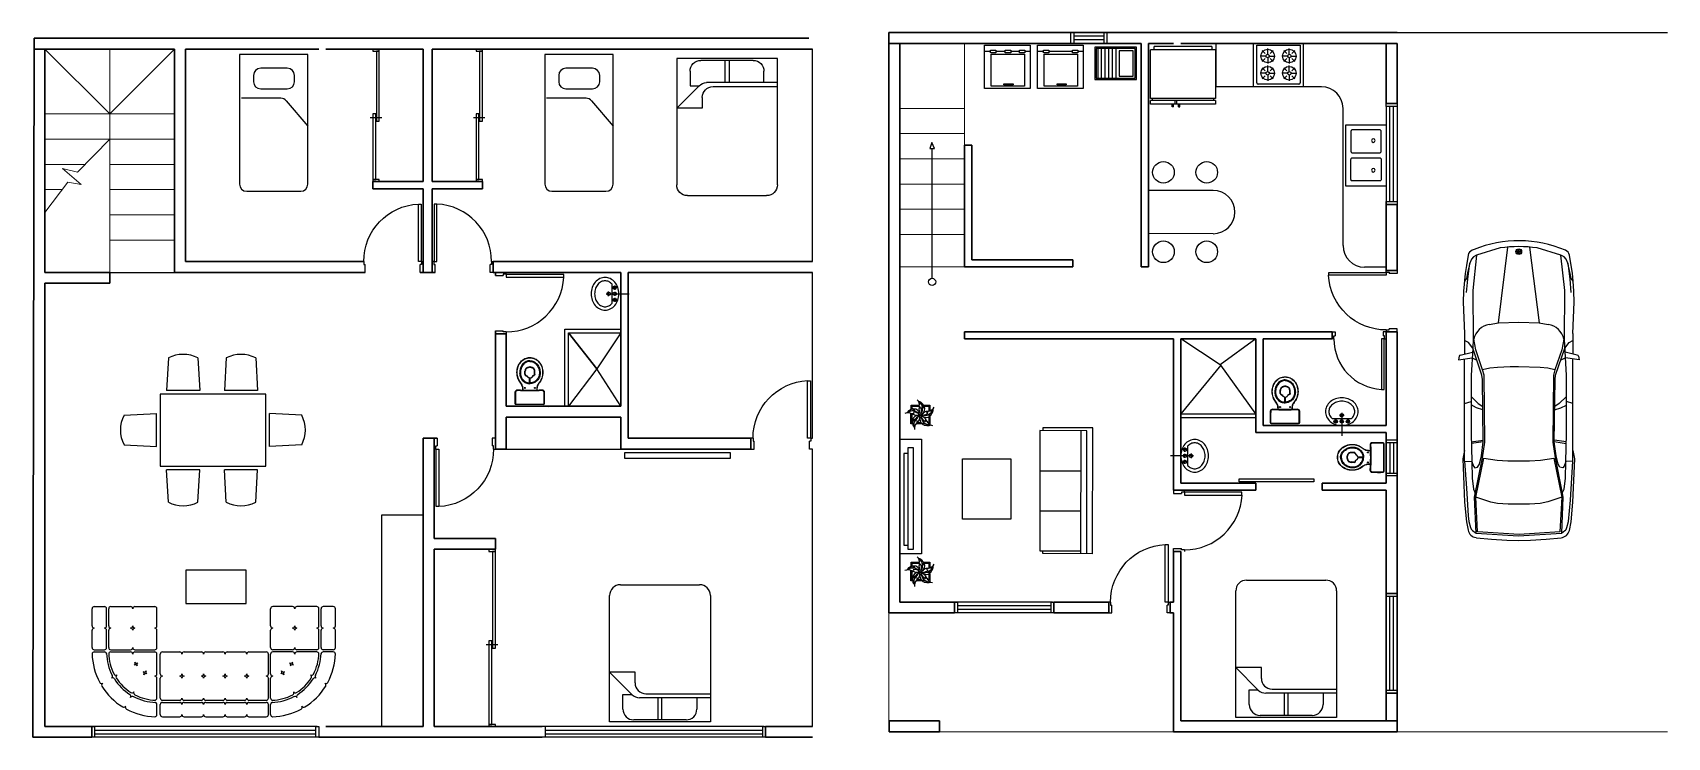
# Model space of a CAD drawing. Header units: millimetres. Extents: x -111.9 to -89.2, y -47.9 to -38.2.
import ezdxf

# ---------------------------------------------------------------- set-up
doc = ezdxf.new("R2010")
doc.units = ezdxf.units.MM
doc.linetypes.add('CENTER', pattern=[2, 1.25, -0.25, 0.25, -0.25])
for name, color, linetype in [('layer', 4, 'Continuous'), ('layer1', 1, 'Continuous'), ('layer4', 8, 'Continuous'), ('layer5', 8, 'CENTER'), ('layer8', 8, 'Continuous'), ('layer9', 8, 'CENTER'), ('mobila', 8, 'Continuous')]:
    doc.layers.add(name, color=color, linetype=linetype)
for name, color, linetype, lineweight in [('layer10', 9, 'Continuous', 0), ('perete', 5, 'Continuous', 30), ('perete exterior', 5, 'Continuous', 25), ('rosu', 1, 'Continuous', 15)]:
    doc.layers.add(name, color=color, linetype=linetype, lineweight=lineweight)

# ---------------------------------------------------------------- blocks, each defined once
blk = doc.blocks.new('A$C49581491')
at = {"layer": 'layer4'}
for p, q in [((0, 0.522), (0, 0)), ((0.027, 0.446, -2.615), (0.027, 0.066, -2.615)), ((0.324, 0.259, -2.615), (0.388, 0.259, -2.615)), ((0.324, 0.251, -2.615), (0.388, 0.251, -2.615)), ((0.445, 0.325, -2.615), (0.488, 0.324, -2.615)), ((0.445, 0.32, -2.615), (0.487, 0.319, -2.615)), ((0.445, 0.19, -2.615), (0.487, 0.191, -2.615)), ((0.445, 0.185, -2.615), (0.488, 0.186, -2.615))]:
    blk.add_line(p, q, dxfattribs=at)
at = {"layer": 'layer4', "elevation": -2.615}
for points in [[(0.027, 0.066, 0.406784), (0.042, 0.051, 0.011476), (0.194, 0.051, 0.420294), (0.225, 0.084, -0.028965), (0.225, 0.428, 0.420294), (0.194, 0.461, 0.011476), (0.042, 0.461, 0.406784), (0.027, 0.446)], [(0.222, 0.352, 0.028062), (0.275, 0.356, 0.065845), (0.28, 0.358, 0.062143), (0.335, 0.39, -0.07812), (0.391, 0.421, -0.085524), (0.471, 0.434, -0.085524), (0.551, 0.421, -0.092142), (0.616, 0.383, -0.10336), (0.661, 0.325, -0.106798), (0.676, 0.255, -0.106798), (0.661, 0.185, -0.10336), (0.616, 0.127, -0.092142), (0.551, 0.089, -0.085524), (0.471, 0.075, -0.085524), (0.391, 0.089, -0.08341), (0.332, 0.122, 0.057598), (0.281, 0.152, 0.066049), (0.276, 0.153, 0.028211), (0.222, 0.158)], [(0.222, 0.349, 0.028062), (0.276, 0.354, 0.065845), (0.281, 0.356, 0.062142), (0.337, 0.388, -0.078119), (0.392, 0.418, -0.085524), (0.471, 0.432, -0.085524), (0.55, 0.418, -0.092142), (0.614, 0.381, -0.103318), (0.659, 0.324, -0.106754), (0.673, 0.255, -0.106754), (0.659, 0.186, -0.103318), (0.614, 0.129, -0.092142), (0.55, 0.091, -0.085524), (0.471, 0.078, -0.085524), (0.392, 0.091, -0.083464), (0.333, 0.124, 0.057641), (0.282, 0.154, 0.066049), (0.276, 0.155, 0.028211), (0.222, 0.16, 0.028211)], [(0.463, 0.397, 0.094638), (0.406, 0.386, 0.096811), (0.358, 0.356, 0.100051), (0.325, 0.309, 0.10247), (0.314, 0.255, 0.10247)], [(0.463, 0.112, -0.094638), (0.406, 0.123, -0.096811), (0.358, 0.154, -0.100051), (0.325, 0.201, -0.10247), (0.314, 0.255, -0.10247)], [(0.463, 0.387, 0.094638), (0.409, 0.377, 0.096811), (0.365, 0.348, 0.100051), (0.334, 0.305, 0.10247), (0.324, 0.255, 0.10247)], [(0.463, 0.122, -0.094638), (0.409, 0.133, -0.096811), (0.365, 0.161, -0.100051), (0.334, 0.205, -0.10247), (0.324, 0.255, -0.10247)], [(0.445, 0.325, 0.284641), (0.424, 0.308, -0.065368), (0.415, 0.291, -0.065368)], [(0.445, 0.32, 0.269267), (0.428, 0.306, -0.065368), (0.419, 0.288)], [(0.633, 0.255, 0.115328), (0.621, 0.308, 0.103945), (0.583, 0.356, 0.091073), (0.529, 0.386, 0.083677), (0.463, 0.397, 0.083677)], [(0.623, 0.255, 0.115328), (0.612, 0.304, 0.103945), (0.577, 0.348, 0.091073), (0.526, 0.377, 0.083677), (0.463, 0.387, 0.083677)], [(0.623, 0.255, -0.115328), (0.612, 0.206, -0.103945), (0.577, 0.162, -0.091073), (0.526, 0.133, -0.083677), (0.463, 0.122, -0.083677)], [(0.633, 0.255, -0.115328), (0.621, 0.202, -0.103945), (0.583, 0.154, -0.091073), (0.529, 0.124, -0.083677), (0.463, 0.112, -0.083677)], [(0.487, 0.191, 0.025062), (0.508, 0.196, 0.091725), (0.52, 0.202, 0.052264), (0.529, 0.213, 0.053452), (0.533, 0.223, 0.024509), (0.538, 0.239, 0.025171), (0.541, 0.253, 0.072765), (0.541, 0.256, 0.025171), (0.538, 0.271, 0.024509), (0.533, 0.286, 0.053452), (0.529, 0.296, 0.052264), (0.52, 0.308, 0.091725), (0.508, 0.314, 0.025062), (0.487, 0.319)], [(0.488, 0.186, 0.025023), (0.509, 0.191, 0.094093), (0.523, 0.198, 0.053605), (0.533, 0.211, 0.053452), (0.538, 0.221, 0.024509), (0.543, 0.237, 0.025171), (0.546, 0.253, 0.072765), (0.546, 0.257, 0.025171), (0.543, 0.272, 0.024509), (0.538, 0.288, 0.053452), (0.533, 0.299, 0.053605), (0.523, 0.312, 0.094093), (0.509, 0.319, 0.025023), (0.488, 0.324, 0.025023)], [(0.445, 0.185, -0.284641), (0.424, 0.202, 0.065368), (0.415, 0.219, 0.065368)], [(0.445, 0.19, -0.269267), (0.428, 0.204, 0.065368), (0.419, 0.222)]]:
    blk.add_lwpolyline(points, format="xyb", dxfattribs=at)
blk.add_lwpolyline([(0.218, 0.428, 0.419653), (0.194, 0.454, 0.011624), (0.04, 0.454, 0.406612), (0.032, 0.446), (0.032, 0.066, 0.406612), (0.04, 0.058, 0.011624), (0.194, 0.058, 0.419653), (0.218, 0.084, -0.028954)], format="xyb", close=True, dxfattribs=at)
at = {"layer": 'layer4'}
for points in [[(0.393, 0.261), (0.393, 0.262), (0.394, 0.264), (0.394, 0.265), (0.395, 0.266), (0.395, 0.267), (0.396, 0.268), (0.396, 0.269), (0.396, 0.269), (0.397, 0.27), (0.397, 0.271), (0.397, 0.272), (0.398, 0.272), (0.398, 0.273), (0.398, 0.274), (0.399, 0.274), (0.399, 0.275), (0.399, 0.275), (0.4, 0.276), (0.4, 0.277), (0.401, 0.277), (0.401, 0.278), (0.402, 0.279), (0.402, 0.279), (0.403, 0.28), (0.403, 0.28), (0.404, 0.281), (0.404, 0.282), (0.405, 0.282), (0.405, 0.283), (0.406, 0.284), (0.406, 0.284), (0.407, 0.285), (0.407, 0.285), (0.408, 0.286), (0.408, 0.287), (0.409, 0.287), (0.41, 0.288), (0.41, 0.289), (0.411, 0.289), (0.412, 0.29), (0.413, 0.291), (0.414, 0.291), (0.414, 0.292), (0.415, 0.293), (0.416, 0.293), (0.416, 0.294), (0.417, 0.294), (0.417, 0.294)], [(0.393, 0.249), (0.393, 0.247), (0.394, 0.246), (0.394, 0.245), (0.395, 0.244), (0.395, 0.243), (0.396, 0.242), (0.396, 0.241), (0.396, 0.24), (0.397, 0.239), (0.397, 0.239), (0.397, 0.238), (0.398, 0.237), (0.398, 0.237), (0.398, 0.236), (0.399, 0.235), (0.399, 0.235), (0.399, 0.234), (0.4, 0.234), (0.4, 0.233), (0.401, 0.232), (0.401, 0.232), (0.402, 0.231), (0.402, 0.23), (0.403, 0.23), (0.403, 0.229), (0.404, 0.229), (0.404, 0.228), (0.405, 0.227), (0.405, 0.227), (0.406, 0.226), (0.406, 0.225), (0.407, 0.225), (0.407, 0.224), (0.408, 0.224), (0.408, 0.223), (0.409, 0.222), (0.41, 0.222), (0.41, 0.221), (0.411, 0.22), (0.412, 0.22), (0.413, 0.219), (0.414, 0.218), (0.414, 0.218), (0.415, 0.217), (0.416, 0.216), (0.416, 0.216), (0.417, 0.215), (0.417, 0.215)]]:
    blk.add_lwpolyline(points, dxfattribs=at)
for centre in [(0.255, 0.325, -2.615), (0.255, 0.185, -2.615)]:
    blk.add_circle(centre, 0.007, dxfattribs=at)
for start, end in [(90, 180), (180, 270)]:
    blk.add_arc((0.393, 0.255, -2.615), 0.006, start, end, dxfattribs=at)
blk = doc.blocks.new('xlavm')
at = {"layer": 'layer4'}
for p, q in [((0.185, 0), (-0.15, 0)), ((0.09, 0.09), (0.03, 0.09)), ((0.06, 0.06), (0.06, 0.12)), ((0.06, -0.03), (0.06, 0.03)), ((0.15, 0.035), (0.15, -0.035)), ((0.09, -0.09), (0.03, -0.09)), ((0.06, -0.12), (0.06, -0.06))]:
    blk.add_line(p, q, dxfattribs=at)
for points in [[(0.203, -0.24, 0.11434), (0.279, -0.222, 0.103705), (0.347, -0.17, 0.091524), (0.39, -0.094, 0.084448), (0.406, 0, 0.084448), (0.39, 0.094, 0.091524), (0.347, 0.17, 0.103705), (0.279, 0.222, 0.11434), (0.203, 0.24, 0.11434), (0.127, 0.222, 0.103705), (0.059, 0.17, 0.091524), (0.016, 0.094, 0.084448), (0, 0, 0.084448), (0.016, -0.094, 0.091524), (0.059, -0.17, 0.103705), (0.127, -0.222, 0.11434)], [(0.1, -0.14, 0.097956), (0.149, -0.178, 0.11434), (0.203, -0.19, 0.11434), (0.257, -0.178, 0.103705), (0.308, -0.137, 0.091524), (0.343, -0.077, 0.084448), (0.356, 0, 0.084448), (0.343, 0.077, 0.091524), (0.308, 0.137, 0.103705), (0.257, 0.178, 0.11434), (0.203, 0.19, 0.11434), (0.149, 0.178, 0.097956), (0.1, 0.14)]]:
    blk.add_lwpolyline(points, format="xyb", close=True, dxfattribs=at)
for centre in [(0.06, 0.09), (0.06, 0), (0.149, 0), (0.06, -0.09)]:
    blk.add_circle(centre, 0.025, dxfattribs=at)
blk = doc.blocks.new('Cama Matrimonial')
at = {"layer": 'mobila', "linetype": 'Continuous'}
for p, q in [((56340, -4802), (56340, -3048)), ((56340, -3048), (57738, -3048)), ((56677, -3076), (57322, -3076)), ((57011, -3076), (57011, -3383)), ((57067, -3076), (57402, -3076)), ((57067, -3383), (57067, -3076)), ((57738, -3048), (57738, -4802)), ((56340, -3383), (57322, -3383)), ((56527, -3383), (56527, -3226)), ((57552, -3226), (57552, -3430)), ((57234, -3439), (56340, -3439)), ((57384, -3589), (57384, -3738)), ((57738, -3738), (57428, -3427)), ((57552, -3430), (57431, -3430)), ((57384, -3738), (57738, -3738)), ((57588, -4952), (56490, -4952))]:
    blk.add_line(p, q, dxfattribs=at)
for centre, start, end in [((56677, -3226), 90, 180), ((57402, -3226), 0, 90), ((57322, -3533), 45, 90), ((57234, -3589), 0, 90), ((56490, -4802), 180, 270), ((57588, -4802), 270, 0)]:
    blk.add_arc(centre, 150, start, end, dxfattribs=at)
blk = doc.blocks.new('A$C23EB294B')
at = {"layer": 'layer1', "color": 8}
for p, q in [((-10.11, -2.82), (-10.45, -4.82)), ((-9.08, -3.16), (-9.47, -3.57)), ((-8.94, -1.71), (-9.31, -1.86)), ((-8.45, -2.78), (-9.2, -9.74)), ((-8.45, -2.78), (-9.08, -3.16)), ((-3.82, -1.4), (-8.45, -2.78)), ((-4.19, -16.04), (-2.31, -1.23)), ((-0.57, -2.12), (0.17, -2.12)), ((-0.2, -2.5), (-0.2, -1.75)), ((1.91, -1.23), (3.78, -16.04)), ((8.04, -2.78), (3.41, -1.4)), ((8.68, -3.16), (8.04, -2.78)), ((8.79, -9.74), (8.04, -2.78)), ((9.07, -3.57), (8.68, -3.16)), ((10.27, -6.37), (9.71, -2.82)), ((-10.68, -6.37), (-10.99, -9.85)), ((-10.45, -4.82), (-10.68, -6.37)), ((-10.2, -6.22), (-10.45, -7.38)), ((-9.76, -4.39), (-10.2, -6.22)), ((-10.19, -7.52), (-9.76, -4.39)), ((-9.47, -3.57), (-9.76, -4.39)), ((9.36, -4.39), (9.07, -3.57)), ((9.85, -6.4), (9.36, -4.39)), ((9.36, -4.39), (9.79, -7.52)), ((10.4, -7.92), (10.27, -6.37)), ((-10.45, -7.38), (-10.8, -7.92)), ((-10.4, -10.13), (-10.19, -7.52)), ((9.79, -7.52), (10, -10.13)), ((10.04, -7.38), (9.85, -6.4)), ((10.4, -7.92), (10.04, -7.38)), ((10.58, -9.85), (10.4, -7.92)), ((-10.99, -9.85), (-11.06, -11.99)), ((-11.06, -11.99), (-10.78, -18.15)), ((-9.2, -9.74), (-9.13, -19.23)), ((8.73, -19.23), (8.79, -9.74)), ((10.38, -18.15), (10.65, -11.99)), ((10.65, -11.99), (10.58, -9.85)), ((-4.19, -16.04), (-0.2, -15.92)), ((-0.2, -15.92), (3.78, -16.04)), ((-10.78, -18.15), (-10.78, -22.13)), ((-5.97, -16.34), (-4.19, -16.04)), ((3.78, -16.04), (5.57, -16.34)), ((10.38, -18.15), (10.38, -22.13)), ((-11.63, -22.33), (-9.26, -21.78)), ((-10.06, -19.86), (-10.79, -19.46)), ((-9.21, -20.96), (-10.06, -19.86)), ((-9.21, -20.96), (-9.52, -26.31)), ((-9.13, -19.23), (-9.21, -20.96)), ((-7.4, -26.25), (-9.21, -20.96)), ((-8.6, -21.34), (-9.01, -19.24)), ((-7.27, -25.25), (-8.6, -21.34)), ((8.2, -21.34), (6.87, -25.25)), ((7, -26.25), (8.81, -20.96)), ((8.6, -19.24), (8.2, -21.34)), ((9.11, -26.31), (8.73, -19.23)), ((8.81, -20.96), (9.66, -19.86)), ((11.23, -22.33), (8.85, -21.78)), ((9.66, -19.86), (10.39, -19.46)), ((-11.87, -22.57), (-12.01, -23.28)), ((-12.01, -23.28), (-9.32, -22.87)), ((-10.78, -43.08), (-10.78, -23.09)), ((-9.32, -22.87), (-8.41, -23.3)), ((-5.88, -24.91), (-7.27, -25.25)), ((-6.99, -26.26), (-7.27, -25.25)), ((-4.38, -24.74), (-5.88, -24.91)), ((-1.9, -24.66), (-4.38, -24.74)), ((-0.25, -24.62), (-1.9, -24.66)), ((3.97, -24.74), (-0.25, -24.62)), ((5.47, -24.91), (3.97, -24.74)), ((6.87, -25.25), (5.47, -24.91)), ((6.87, -25.25), (6.59, -26.26)), ((8.91, -22.87), (8.01, -23.3)), ((11.61, -23.28), (8.91, -22.87)), ((10.38, -43.08), (10.38, -23.09)), ((11.46, -22.57), (11.61, -23.28)), ((-9.52, -26.31), (-9.52, -37.76)), ((-7.28, -27.09), (-7.4, -26.25)), ((-7.15, -39.28), (-7.28, -27.09)), ((-6.85, -39.35), (-6.99, -26.26)), ((6.59, -26.26), (6.44, -39.35)), ((6.74, -39.28), (6.88, -27.09)), ((6.88, -27.09), (7, -26.25)), ((9.11, -37.76), (9.11, -26.31)), ((-10.8, -31.78), (-9.52, -31.39)), ((-9.54, -30.42), (-8.13, -31.78)), ((-8.13, -31.78), (-7.22, -32.37)), ((7.72, -31.78), (6.82, -32.37)), ((9.11, -30.45), (7.72, -31.78)), ((10.39, -31.78), (9.11, -31.39)), ((-8.44, -32.63), (-9.54, -32.09)), ((-7.22, -33.07), (-8.44, -32.63)), ((6.81, -33.07), (8.04, -32.63)), ((8.04, -32.63), (9.11, -32.1)), ((-9.52, -37.76), (-9.38, -43.16)), ((8.98, -43.16), (9.11, -37.76)), ((-10.84, -40.96), (-11.14, -42.62)), ((-9.51, -39.31), (-7.19, -38.97)), ((-7.15, -39.28), (-9.47, -39.6)), ((-7.49, -42.05), (-7.15, -39.28)), ((-7.29, -42.41), (-6.85, -39.35)), ((6.44, -39.35), (6.89, -42.41)), ((6.74, -39.26), (9.07, -39.6)), ((7.09, -42.05), (6.74, -39.28)), ((9.07, -39.31), (6.79, -38.97)), ((10.73, -42.62), (10.43, -40.96)), ((-11.14, -42.62), (-10.78, -51.1)), ((-10.78, -43.08), (-10.45, -48.34)), ((-10.78, -43.08), (-9.38, -43.16)), ((-9.38, -43.16), (-9.08, -44.07)), ((-9.38, -43.16), (-9.31, -46.4)), ((-9.08, -44.07), (-8.78, -44.39)), ((-8.85, -50.1), (-7.29, -42.41)), ((-8.78, -44.39), (-8.25, -44.27)), ((-8.6, -50.12), (-7.05, -42.46)), ((-8.25, -44.27), (-7.88, -43.67)), ((-7.88, -43.67), (-7.49, -42.05)), ((-7.05, -42.46), (-4.45, -42.87)), ((-4.45, -42.87), (-2.33, -43.02)), ((-2.33, -43.02), (-0.16, -43.04)), ((-0.16, -43.04), (1.92, -43.02)), ((1.92, -43.02), (4.05, -42.87)), ((4.05, -42.87), (6.64, -42.46)), ((6.64, -42.46), (8.19, -50.12)), ((6.89, -42.41), (8.29, -49.35)), ((7.48, -43.67), (7.09, -42.05)), ((7.85, -44.27), (7.48, -43.67)), ((8.38, -44.39), (7.85, -44.27)), ((8.68, -44.07), (8.38, -44.39)), ((8.98, -43.16), (8.68, -44.07)), ((8.91, -46.4), (8.98, -43.16)), ((10.38, -43.08), (8.98, -43.16)), ((9.91, -50.72), (10.38, -43.08)), ((10.38, -51.1), (10.73, -42.62)), ((-9.31, -46.4), (-9.08, -48.58)), ((8.68, -48.58), (8.91, -46.4)), ((-10.78, -51.1), (-10.45, -54.96)), ((-10.45, -48.34), (-10.07, -53.79)), ((-9.08, -48.58), (-8.7, -49.35)), ((-8.53, -57.14), (-8.85, -50.1)), ((-5.65, -51.11), (-8.6, -50.12)), ((-8.26, -56.91), (-8.6, -50.12)), ((-4.37, -51.32), (-5.65, -51.11)), ((5.48, -51.03), (3.96, -51.32)), ((8.19, -50.12), (5.48, -51.03)), ((8.19, -50.12), (7.85, -56.91)), ((8.44, -50.1), (8.13, -57.14)), ((8.29, -49.35), (8.68, -48.58)), ((8.29, -49.35), (8.44, -50.1)), ((9.55, -54.89), (9.91, -50.72)), ((10.04, -54.96), (10.38, -51.1)), ((-10.07, -53.79), (-9.96, -54.89)), ((-2.3, -51.48), (-4.37, -51.32)), ((-0.24, -51.51), (-2.3, -51.48)), ((1.89, -51.48), (-0.24, -51.51)), ((3.96, -51.32), (1.89, -51.48)), ((-10.45, -54.96), (-10.11, -56.56)), ((-9.96, -54.89), (-9.62, -56.04)), ((-9.27, -56.62), (-8.53, -57.14)), ((-8.53, -57.14), (-0.24, -57.64)), ((-0.15, -57.38), (-8.26, -56.91)), ((-0.24, -57.64), (8.13, -57.14)), ((7.85, -56.91), (-0.15, -57.38)), ((8.13, -57.14), (8.82, -56.66)), ((9.22, -56.04), (9.55, -54.89)), ((9.69, -56.61), (10.04, -54.96)), ((-8.49, -58.03), (-5.56, -58.34)), ((-5.56, -58.34), (-2.51, -58.52)), ((-2.51, -58.52), (-0.2, -58.57)), ((-0.2, -58.57), (2.1, -58.52)), ((2.1, -58.52), (5.16, -58.34)), ((5.16, -58.34), (8.08, -58.03))]:
    blk.add_line(p, q, dxfattribs=at)
for radius in [0.558, 0.372]:
    blk.add_circle((-0.2, -2.12), radius, dxfattribs=at)
for points in [[(8.91, -1.86), (3.22, 0.57), (-3.21, 0.62), (-8.94, -1.71)], [(-9.31, -1.86), (-9.73, -2.02), (-10.04, -2.38), (-10.11, -2.82)], [(3.41, -1.4), (1.01, -1.06), (-1.42, -1.06), (-3.82, -1.4)], [(9.71, -2.82), (9.63, -2.38), (9.33, -2.02), (8.91, -1.86)], [(-5.97, -16.34), (-7.48, -16.6), (-8.68, -17.74), (-9.01, -19.24)], [(8.61, -19.24), (8.29, -17.74), (7.08, -16.59), (5.57, -16.34)], [(-11.63, -22.33), (-11.75, -22.36), (-11.84, -22.45), (-11.87, -22.57)], [(11.46, -22.57), (11.44, -22.45), (11.35, -22.36), (11.23, -22.33)], [(-10.11, -56.56), (-9.94, -57.33), (-9.32, -57.91), (-8.55, -58.02)], [(-9.62, -56.04), (-9.56, -56.26), (-9.44, -56.46), (-9.27, -56.62)], [(8.08, -58.03), (8.86, -57.94), (9.51, -57.38), (9.69, -56.61)], [(8.74, -56.72), (8.97, -56.56), (9.14, -56.32), (9.22, -56.04)]]:
    blk.add_open_spline(points, degree=3, dxfattribs=at)
blk = doc.blocks.new('A$C20A77872')
at = {"layer": 'mobila'}
for p, q in [((0, 0.02), (0, 0.54)), ((0, 0.54), (0.6, 0.54)), ((0.115, 0.425), (0.075, 0.465)), ((0.15, 0.415), (0.15, 0.496)), ((0.185, 0.425), (0.225, 0.465)), ((0.415, 0.425), (0.375, 0.465)), ((0.45, 0.415), (0.45, 0.496)), ((0.485, 0.425), (0.525, 0.465)), ((0.6, 0.54), (0.6, 0.02)), ((0.125, 0.39), (0.044, 0.39)), ((0.115, 0.355), (0.075, 0.315)), ((0.15, 0.365), (0.15, 0.284)), ((0.15, 0.175), (0.15, 0.256)), ((0.175, 0.39), (0.256, 0.39)), ((0.185, 0.355), (0.225, 0.315)), ((0.425, 0.39), (0.344, 0.39)), ((0.415, 0.355), (0.375, 0.315)), ((0.45, 0.365), (0.45, 0.284)), ((0.45, 0.175), (0.45, 0.256)), ((0.475, 0.39), (0.556, 0.39)), ((0.485, 0.355), (0.525, 0.315)), ((0.58, 0), (0.02, 0)), ((0.125, 0.15), (0.044, 0.15)), ((0.115, 0.185), (0.075, 0.225)), ((0.115, 0.115), (0.075, 0.075)), ((0.15, 0.125), (0.15, 0.044)), ((0.175, 0.15), (0.256, 0.15)), ((0.185, 0.185), (0.225, 0.225)), ((0.185, 0.115), (0.225, 0.075)), ((0.425, 0.15), (0.344, 0.15)), ((0.415, 0.185), (0.375, 0.225)), ((0.415, 0.115), (0.375, 0.075)), ((0.45, 0.125), (0.45, 0.044)), ((0.475, 0.15), (0.556, 0.15)), ((0.485, 0.185), (0.525, 0.225)), ((0.485, 0.115), (0.525, 0.075))]:
    blk.add_line(p, q, dxfattribs=at)
for centre, radius in [((0.15, 0.39), 0.095), ((0.45, 0.39), 0.095), ((0.15, 0.15), 0.095), ((0.15, 0.39), 0.025), ((0.45, 0.15), 0.095), ((0.45, 0.39), 0.025), ((0.15, 0.15), 0.025), ((0.45, 0.15), 0.025)]:
    blk.add_circle(centre, radius, dxfattribs=at)
for centre, start, end in [((0.02, 0.02), 180, 270), ((0.58, 0.02), 270, 0)]:
    blk.add_arc(centre, 0.02, start, end, dxfattribs=at)
blk = doc.blocks.new('PLANTER')
at = {"color": 8}
for p, q in [((-9.5, 0.1), (-7.6, 0.8)), ((-7.6, 0.8), (-9, 0.5)), ((-4.4, 4.2), (-5.9, 5.6)), ((-5.5, 4.7), (-4.4, 4.2)), ((-2.7, 5), (-4.5, 5.9)), ((-2.3, 7), (-3.1, 8.3)), ((-1.2, 2.9), (-2.7, 5)), ((-2.6, 8.9), (-1.4, 7.3)), ((-2.1, 5.9), (-2.3, 7)), ((-1.4, 7.3), (-2, 8.6)), ((2.6, 1.9), (4.2, 4)), ((2.9, 5.3), (3.8, 7.2)), ((3.1, 6.6), (2.9, 5.3)), ((4.2, 4), (4.6, 5.9)), ((5.3, 3.7), (6.2, 4.3)), ((6.2, 4.3), (7.2, 5.3)), ((7.9, 5.1), (6.8, 3.4)), ((6.8, 3.4), (7.9, 4.5)), ((-7.6, -0.3), (-9, -0.6)), ((-6.5, -0.4), (-7.6, -0.3)), ((-5.6, -3.1), (-7.4, -4.1)), ((-5.8, -1.3), (-7.2, -2.6)), ((-6.4, -4), (-5.6, -3.1)), ((-3.3, -0.4), (-5.8, -1.3)), ((-3.3, -7.2), (-3.5, -8.7)), ((-3.2, -9.2), (-3.3, -7.2)), ((-2.3, -7.5), (-2.4, -9)), ((-1.9, -6.5), (-2.3, -7.5)), ((-0.8, -3.5), (-0.8, -6.1)), ((-0.8, -6.1), (0.1, -7.9)), ((1, -6.5), (1.4, -8.5)), ((1.6, -7.6), (1, -6.5)), ((2.9, -2), (5.4, -2.9)), ((5.4, -2.9), (7.3, -2.6)), ((5.4, -4), (6.3, -4.7)), ((5.6, -5.5), (7, -6.2)), ((7.6, -6.1), (5.6, -5.5)), ((7.5, -1), (6.3, -1.3)), ((6.3, -1.3), (8.3, -1.5)), ((6.3, -4.7), (7.6, -5.3))]:
    blk.add_line(p, q, dxfattribs=at)
for points in [[(-8.7, 0.9), (-8.7, 8.2), (-7.6, 8.2)], [(-7.6, 1.5), (-7.6, 7.1), (-7, 7.1)], [(-1.2, 8.2), (4.5, 8.2)], [(-0.1, 7.1), (4, 7.1)], [(7.1, 7.1), (8.2, 7.1), (8.2, -1.5)], [(7.8, 8.2), (9.3, 8.2), (9.3, -2)], [(-8.7, -9.8), (-8.7, -4.7)], [(-2.9, -9.8), (-8.7, -9.8)], [(-7.6, -8.7), (-7.6, -4.1)], [(-3.1, -8.7), (-7.6, -8.7)], [(9.3, -5.6), (9.3, -9.8), (1.1, -9.8)], [(8.2, -6), (8.2, -8.7), (1.7, -8.7)]]:
    blk.add_lwpolyline(points, dxfattribs=at)
for radius in [0.949, 0.199]:
    blk.add_circle((0.1, -0.2), radius, dxfattribs=at)
for centre, radius, start, end in [((-12.5, 2.5), 7.32, 24.9451, 79.5356), ((-5.3, -3.7), 5.61, 137.6043, 173.8678), ((-6.7, 3.2), 6.48, 73.3477, 110.4244), ((-5.3, -3.7), 5.61, 45.4778, 130.8685), ((-8.4, 1.2), 7.8, 359.8345, 91.0008), ((-4.9, 3.8), 5.61, 65.6043, 101.8678), ((0.5, 7.8), 6.78, 196.8719, 198.7657), ((0.7, 7.5), 6.78, 203.9088, 255.9746), ((-4.9, 3.8), 5.61, 333.4778, 58.8685), ((7.6, 1.6), 6.78, 131.9088, 183.9746), ((-1.2, 8.2), 7.8, 287.8345, 19.0008), ((2.4, 5.7), 5.61, 261.4778, 346.8685), ((-1.2, 12.6), 7.32, 312.9451, 7.5356), ((7.9, 1.8), 6.78, 124.8719, 126.7657), ((1.3, 7.3), 6.48, 1.3477, 38.4244), ((2.4, 5.7), 5.61, 353.6043, 29.8678), ((-6.5, -11.3), 7.32, 96.9451, 151.5356), ((-5.4, -5.6), 6.48, 145.3477, 182.4244), ((-3.9, -7.8), 7.8, 71.8345, 163.0008), ((-7.5, 2.7), 6.78, 268.8719, 270.7657), ((-7.1, 2.7), 6.78, 275.9088, 327.9746), ((1.7, -6.4), 5.61, 117.4778, 202.8685), ((1.7, -6.4), 5.61, 209.6043, 245.8678), ((6, -6.3), 7.8, 143.8345, 235.0008), ((3.5, -7.1), 6.48, 217.3477, 254.4244), ((-5, -6.1), 6.78, 347.9088, 39.9746), ((6.4, -0.6), 5.61, 189.4778, 274.8685), ((-5.1, -6.5), 6.78, 340.8719, 342.7657), ((8.6, -9.9), 7.32, 168.9451, 223.5356), ((7.7, 3.6), 7.8, 215.8345, 307.0008), ((4.1, -6.9), 6.78, 59.9088, 111.9746), ((6.4, -0.6), 5.61, 281.6043, 317.8678), ((11.9, 4.9), 7.32, 240.9451, 295.5356), ((4.4, -7.1), 6.78, 52.8719, 54.7657), ((7.6, 0.9), 6.48, 289.3477, 326.4244)]:
    blk.add_arc(centre, radius, start, end, dxfattribs=at)
blk = doc.blocks.new('SOFA2')
at = {"layer": 'mobila', "color": 8, "linetype": 'Continuous'}
for p, q in [((5.39, 4.26), (3.49, 4.26)), ((3.49, 4.26), (3.49, 3.506)), ((5.39, 4.26), (5.39, 3.506)), ((5.39, 4.171), (3.534, 4.171)), ((3.534, 4.171), (3.534, 3.462)), ((5.39, 4.083), (3.534, 4.083)), ((4.138, 3.462), (4.138, 4.083)), ((4.742, 3.462), (4.742, 4.083)), ((5.346, 3.462), (5.346, 4.083)), ((3.49, 3.506), (3.534, 3.506)), ((3.534, 3.462), (5.346, 3.462)), ((5.39, 3.506), (5.346, 3.506))]:
    blk.add_line(p, q, dxfattribs=at)
blk = doc.blocks.new('A$C715A15F3')
at = {"layer": 'layer8'}
for p, q in [((0.067, 0.799), (0.027, 0.799)), ((0.027, 0.799), (0.027, 0.1)), ((0.067, 0.1), (0.067, 0.799)), ((0.025, 0.1), (0, 0.1)), ((0, 0), (0.042, 0)), ((0.025, 0.1), (0.025, 0.058)), ((0.025, 0.058), (0.042, 0.058)), ((0.027, 0.1), (0.067, 0.1)), ((0.042, 0), (0.042, 0.058)), ((0.708, 0), (0.708, 0.058)), ((0.725, 0.058), (0.708, 0.058)), ((0.75, 0), (0.708, 0)), ((0.725, 0.1), (0.75, 0.1)), ((0.725, 0.1), (0.725, 0.058))]:
    blk.add_line(p, q, dxfattribs=at)
blk.add_arc((0.028, 0.103), 0.697, 359.7587, 86.8009, dxfattribs=at)
blk = doc.blocks.new('PUERTA_150110-01')
at = {"layer": 'layer8'}
for p, q in [((0, 0.025), (0.042, 0.025)), ((0.042, 0.025), (0.042, -0.083)), ((0.808, 0.025), (0.808, -0.083)), ((0.85, 0.025), (0.808, 0.025)), ((0.025, -0.125), (0, -0.125)), ((0.025, -0.083), (0.042, -0.083)), ((0.025, -0.125), (0.025, -0.083)), ((0.823, -0.125), (0.783, -0.125)), ((0.783, -0.125), (0.783, -0.924)), ((0.825, -0.083), (0.808, -0.083)), ((0.823, -0.923), (0.823, -0.125)), ((0.825, -0.125), (0.825, -0.083)), ((0.825, -0.125), (0.85, -0.125)), ((0.783, -0.923), (0.823, -0.923))]:
    blk.add_line(p, q, dxfattribs=at)
blk.add_arc((0.822, -0.128), 0.797, 179.7587, 267.2027, dxfattribs=at)
blk = doc.blocks.new('A$C7C0D2798')
at = {"layer": 'mobila', "linetype": 'Continuous'}
for p, q in [((0, 0.114), (0, 0.789)), ((0.9, 0.789), (0, 0.789)), ((0.85, 0.839), (0.05, 0.839)), ((0.05, 0.789), (0.05, 0.839)), ((0.85, 0.839), (0.85, 0.789)), ((0.9, 0.789), (0.9, 0.114)), ((0.9, 0.114), (0, 0.114)), ((0.9, 0.089), (0, 0.089)), ((0, 0.039), (0, 0.089)), ((0.9, 0.039), (0, 0.039)), ((0.025, 0.089), (0.025, 0.114)), ((0.3, 0), (0.3, 0.039)), ((0.319, 0), (0.319, 0.039)), ((0.34, 0.039), (0.34, 0.089)), ((0.365, 0.039), (0.365, 0.089)), ((0.386, 0), (0.386, 0.039)), ((0.405, 0), (0.405, 0.039)), ((0.875, 0.114), (0.875, 0.089)), ((0.9, 0.089), (0.9, 0.039)), ((0.319, 0), (0.3, 0)), ((0.386, 0), (0.405, 0))]:
    blk.add_line(p, q, dxfattribs=at)
blk = doc.blocks.new('A$C1AAE4027')
at = {"layer": 'layer4'}
for p, q in [((0, 0.56), (0, 0)), ((0.85, 0.56), (0, 0.56)), ((0.071, 0.476), (0.07, 0.47)), ((0.07, 0.47), (0.07, 0.09)), ((0.074, 0.482), (0.071, 0.476)), ((0.078, 0.486), (0.074, 0.482)), ((0.084, 0.489), (0.078, 0.486)), ((0.09, 0.49), (0.084, 0.489)), ((0.37, 0.49), (0.09, 0.49)), ((0.376, 0.489), (0.37, 0.49)), ((0.382, 0.486), (0.376, 0.489)), ((0.386, 0.482), (0.382, 0.486)), ((0.389, 0.476), (0.386, 0.482)), ((0.39, 0.47), (0.389, 0.476)), ((0.39, 0.09), (0.39, 0.47)), ((0.46, 0.47), (0.461, 0.476)), ((0.46, 0.09), (0.46, 0.47)), ((0.461, 0.476), (0.464, 0.482)), ((0.464, 0.482), (0.468, 0.486)), ((0.468, 0.486), (0.474, 0.489)), ((0.474, 0.489), (0.48, 0.49)), ((0.48, 0.49), (0.76, 0.49)), ((0.76, 0.49), (0.766, 0.489)), ((0.766, 0.489), (0.772, 0.486)), ((0.772, 0.486), (0.776, 0.482)), ((0.776, 0.482), (0.779, 0.476)), ((0.779, 0.476), (0.78, 0.47)), ((0.78, 0.47), (0.78, 0.09)), ((0.85, 0), (0.85, 0.56)), ((0.07, 0.09), (0.071, 0.084)), ((0.071, 0.084), (0.074, 0.078)), ((0.074, 0.078), (0.078, 0.074)), ((0.078, 0.074), (0.084, 0.071)), ((0.084, 0.071), (0.09, 0.07)), ((0.09, 0.07), (0.37, 0.07)), ((0.37, 0.07), (0.376, 0.071)), ((0.376, 0.071), (0.382, 0.074)), ((0.382, 0.074), (0.386, 0.078)), ((0.386, 0.078), (0.389, 0.084)), ((0.389, 0.084), (0.39, 0.09)), ((0.461, 0.084), (0.46, 0.09)), ((0.464, 0.078), (0.461, 0.084)), ((0.468, 0.074), (0.464, 0.078)), ((0.474, 0.071), (0.468, 0.074)), ((0.48, 0.07), (0.474, 0.071)), ((0.76, 0.07), (0.48, 0.07)), ((0.766, 0.071), (0.76, 0.07)), ((0.772, 0.074), (0.766, 0.071)), ((0.776, 0.078), (0.772, 0.074)), ((0.779, 0.084), (0.776, 0.078)), ((0.78, 0.09), (0.779, 0.084)), ((0, 0), (0.85, 0))]:
    blk.add_line(p, q, dxfattribs=at)
for centre in [(0.219, 0.38), (0.631, 0.38)]:
    blk.add_circle(centre, 0.025, dxfattribs=at)
blk = doc.blocks.new('individual')
at = {"layer": 'mobila', "color": 8, "linetype": 'ByBlock'}
for p, q in [((0, 1.897), (0, 0.1)), ((0.948, 1.897), (0, 1.897)), ((0.948, 0.1), (0.948, 1.897)), ((0.193, 1.607), (0.193, 1.521)), ((0.662, 1.707), (0.293, 1.707)), ((0.762, 1.521), (0.762, 1.607)), ((0.293, 1.421), (0.662, 1.421)), ((0.573, 1.29), (0.026, 1.29)), ((0.649, 1.255), (0.948, 0.904)), ((0.1, 0), (0.848, 0))]:
    blk.add_line(p, q, dxfattribs=at)
for centre, start, end in [((0.293, 1.607), 90, 180), ((0.662, 1.607), 0, 90), ((0.293, 1.521), 180, 270), ((0.662, 1.521), 270, 0), ((0.573, 1.19), 40.5028, 90), ((0.573, 1.19), 40.5028, 90), ((0.1, 0.1), 180, 270), ((0.848, 0.1), 270, 0)]:
    blk.add_arc(centre, 0.1, start, end, dxfattribs=at)
blk = doc.blocks.new('A$C4AD612B5')
at = {"layer": 'mobila'}
for p, q in [((1.023, 2.05), (0.998, 1.6)), ((1.433, 2.05), (1.458, 1.6)), ((1.825, 2.05), (1.8, 1.6)), ((2.235, 2.05), (2.26, 1.6)), ((0.998, 1.6), (1.458, 1.6)), ((1.8, 1.6), (2.26, 1.6)), ((0.883, 1.55), (0.883, 0.55)), ((2.35, 1.55), (0.883, 1.55)), ((2.35, 0.55), (2.35, 1.55)), ((0.383, 1.255), (0.833, 1.28)), ((0.833, 1.28), (0.833, 0.82)), ((2.85, 1.255), (2.4, 1.28)), ((2.4, 1.28), (2.4, 0.82)), ((0.383, 0.845), (0.833, 0.82)), ((2.85, 0.845), (2.4, 0.82)), ((0.883, 0.55), (2.35, 0.55)), ((0.998, 0.5), (1.458, 0.5)), ((1.023, 0.05), (0.998, 0.5)), ((1.433, 0.05), (1.458, 0.5)), ((1.825, 0.05), (1.8, 0.5)), ((1.8, 0.5), (2.26, 0.5)), ((2.235, 0.05), (2.26, 0.5))]:
    blk.add_line(p, q, dxfattribs=at)
for centre, start, end in [((1.228, 1.655), 62.5861, 117.4139), ((2.03, 1.655), 62.5861, 117.4139), ((0.779, 1.05), 152.5861, 207.4139), ((2.455, 1.05), 332.5861, 27.4139), ((1.228, 0.445), 242.5861, 297.4139), ((2.03, 0.445), 242.5861, 297.4139)]:
    blk.add_arc(centre, 0.445, start, end, dxfattribs=at)
blk = doc.blocks.new('mueble sofa')
at = {"layer": 'mobila'}
for p, q in [((-1.72, -0.773), (-1.72, -0.533)), ((-1.69, -0.503), (-1.55, -0.503)), ((-1.52, -0.773), (-1.52, -0.533)), ((-1.49, -0.773), (-1.49, -0.533)), ((-1.46, -0.503), (-1.185, -0.503)), ((-1.125, -0.503), (-0.85, -0.503)), ((-0.82, -0.773), (-0.82, -0.533)), ((0.757, -0.773), (0.757, -0.533)), ((1.062, -0.503), (0.787, -0.503)), ((1.397, -0.503), (1.122, -0.503)), ((1.427, -0.773), (1.427, -0.533)), ((1.457, -0.773), (1.457, -0.533)), ((1.627, -0.503), (1.487, -0.503)), ((1.657, -0.773), (1.657, -0.533)), ((-1.72, -1.073), (-1.72, -0.833)), ((-1.52, -1.073), (-1.52, -0.833)), ((-1.49, -1.073), (-1.49, -0.833)), ((-0.82, -1.073), (-0.82, -0.833)), ((0.757, -1.073), (0.757, -0.833)), ((1.427, -1.073), (1.427, -0.833)), ((1.457, -1.073), (1.457, -0.833)), ((1.657, -1.073), (1.657, -0.833)), ((-1.69, -1.103), (-1.55, -1.103)), ((-1.69, -1.133), (-1.55, -1.133)), ((-1.46, -1.103), (-1.185, -1.103)), ((-1.46, -1.133), (-1.185, -1.133)), ((-1.125, -1.103), (-0.85, -1.103)), ((-1.125, -1.133), (-0.85, -1.133)), ((-0.744, -1.133), (-0.504, -1.133)), ((-0.444, -1.133), (-0.204, -1.133)), ((-0.144, -1.133), (0.096, -1.133)), ((0.156, -1.133), (0.396, -1.133)), ((0.456, -1.133), (0.696, -1.133)), ((1.062, -1.103), (0.787, -1.103)), ((1.062, -1.133), (0.787, -1.133)), ((1.397, -1.103), (1.122, -1.103)), ((1.397, -1.133), (1.122, -1.133)), ((1.627, -1.103), (1.487, -1.103)), ((1.627, -1.133), (1.487, -1.133)), ((-0.82, -1.438), (-0.82, -1.163)), ((-0.774, -1.438), (-0.774, -1.163)), ((0.726, -1.438), (0.726, -1.163)), ((0.757, -1.438), (0.757, -1.163)), ((-0.82, -1.773), (-0.82, -1.498)), ((-0.774, -1.773), (-0.774, -1.498)), ((0.726, -1.773), (0.726, -1.498)), ((0.757, -1.773), (0.757, -1.498)), ((-0.744, -1.803), (-0.504, -1.803)), ((-0.444, -1.803), (-0.204, -1.803)), ((-0.144, -1.803), (0.096, -1.803)), ((0.156, -1.803), (0.396, -1.803)), ((0.456, -1.803), (0.696, -1.803)), ((-0.82, -2.003), (-0.82, -1.863)), ((-0.774, -2.003), (-0.774, -1.863)), ((-0.744, -1.833), (-0.504, -1.833)), ((-0.744, -2.033), (-0.504, -2.033)), ((-0.444, -1.833), (-0.204, -1.833)), ((-0.444, -2.033), (-0.204, -2.033)), ((-0.144, -1.833), (0.096, -1.833)), ((-0.144, -2.033), (0.096, -2.033)), ((0.156, -1.833), (0.396, -1.833)), ((0.156, -2.033), (0.396, -2.033)), ((0.456, -1.833), (0.696, -1.833)), ((0.456, -2.033), (0.696, -2.033)), ((0.726, -2.003), (0.726, -1.863)), ((0.757, -2.003), (0.757, -1.863))]:
    blk.add_line(p, q, dxfattribs=at)
blk.add_lwpolyline([(0.42, -0.46), (0.42, 0), (-0.42, 0), (-0.42, -0.46)], close=True, dxfattribs=at)
for centre, radius, start, end in [((-1.69, -0.533), 0.03, 90, 180), ((-1.55, -0.533), 0.03, 360, 90), ((-1.46, -0.533), 0.03, 90, 180), ((-1.185, -0.533), 0.03, 360, 90), ((-1.125, -0.533), 0.03, 90, 180), ((-0.85, -0.533), 0.03, 360, 90), ((0.787, -0.533), 0.03, 90, 180), ((1.062, -0.533), 0.03, 0, 90), ((1.122, -0.533), 0.03, 90, 180), ((1.397, -0.533), 0.03, 0, 90), ((1.487, -0.533), 0.03, 90, 180), ((1.627, -0.533), 0.03, 0, 90), ((-1.69, -0.773), 0.03, 180, 270), ((-1.69, -0.833), 0.03, 90, 180), ((-1.55, -0.773), 0.03, 270, 360), ((-1.55, -0.833), 0.03, 360, 90), ((-1.46, -0.773), 0.03, 180, 270), ((-1.46, -0.833), 0.03, 90, 180), ((-1.185, -0.773), 0.03, 270, 360), ((-1.185, -0.833), 0.03, 360, 90), ((-1.125, -0.773), 0.03, 180, 270), ((-1.125, -0.833), 0.03, 90, 180), ((-0.85, -0.773), 0.03, 270, 360), ((-0.85, -0.833), 0.03, 360, 90), ((0.787, -0.773), 0.03, 180, 270), ((0.787, -0.833), 0.03, 90, 180), ((1.062, -0.773), 0.03, 270, 0), ((1.062, -0.833), 0.03, 0, 90), ((1.122, -0.773), 0.03, 180, 270), ((1.122, -0.833), 0.03, 90, 180), ((1.397, -0.773), 0.03, 270, 0), ((1.397, -0.833), 0.03, 0, 90), ((1.487, -0.773), 0.03, 180, 270), ((1.487, -0.833), 0.03, 90, 180), ((1.627, -0.773), 0.03, 270, 0), ((1.627, -0.833), 0.03, 0, 90), ((-1.69, -1.073), 0.03, 180, 270), ((-1.69, -1.163), 0.03, 90, 180), ((-1.55, -1.073), 0.03, 270, 360), ((-1.55, -1.163), 0.03, 0, 90), ((-1.46, -1.073), 0.03, 180, 270), ((-1.46, -1.163), 0.03, 90, 180), ((-1.185, -1.073), 0.03, 270, 360), ((-1.185, -1.163), 0.03, 0, 90), ((-1.125, -1.073), 0.03, 180, 270), ((-1.125, -1.163), 0.03, 90, 180), ((-0.85, -1.073), 0.03, 270, 360), ((-0.85, -1.163), 0.03, 0, 90), ((-0.744, -1.163), 0.03, 90, 180), ((-0.504, -1.163), 0.03, 0, 90), ((-0.444, -1.163), 0.03, 90, 180), ((-0.204, -1.163), 0.03, 0, 90), ((-0.144, -1.163), 0.03, 90, 180), ((0.096, -1.163), 0.03, 0, 90), ((0.096, -1.163), 0.03, 0, 90), ((0.156, -1.163), 0.03, 90, 180), ((0.396, -1.163), 0.03, 0, 90), ((0.456, -1.163), 0.03, 90, 180), ((0.696, -1.163), 0.03, 0, 90), ((0.787, -1.073), 0.03, 180, 270), ((0.787, -1.163), 0.03, 90, 180), ((1.062, -1.073), 0.03, 270, 0), ((1.062, -1.163), 0.03, 0, 90), ((1.122, -1.073), 0.03, 180, 270), ((1.122, -1.163), 0.03, 90, 180), ((1.397, -1.073), 0.03, 270, 0), ((1.397, -1.163), 0.03, 0, 90), ((1.487, -1.073), 0.03, 180, 270), ((1.487, -1.163), 0.03, 90, 180), ((1.627, -1.073), 0.03, 270, 0), ((1.627, -1.163), 0.03, 0, 90), ((-0.82, -1.133), 0.9, 181.6159, 208.0898), ((-0.82, -1.133), 0.7, 181.6159, 207.5437), ((-0.82, -1.133), 0.67, 181.6159, 207.4337), ((-1.151, -1.289), 0.03, 300, 30), ((-1.121, -1.341), 0.03, 30, 120), ((-1.099, -1.259), 0.03, 210, 300), ((-1.069, -1.311), 0.03, 120, 210), ((1.036, -1.259), 0.03, 240, 330), ((1.006, -1.311), 0.03, 330, 60), ((1.058, -1.341), 0.03, 60, 150), ((1.088, -1.289), 0.03, 150, 240), ((0.757, -1.133), 0.67, 332.5663, 358.3841), ((0.757, -1.133), 0.7, 332.4563, 358.3841), ((0.757, -1.133), 0.9, 331.9102, 358.3841), ((-1.588, -1.542), 0.03, 210, 300), ((-1.558, -1.593), 0.03, 120, 210), ((-1.467, -1.472), 0.03, 300, 30), ((-1.437, -1.523), 0.03, 30, 120), ((-1.389, -1.427), 0.03, 210, 300), ((-0.82, -1.133), 0.7, 212.4563, 237.5437), ((-1.359, -1.478), 0.03, 120, 210), ((-0.82, -1.133), 0.67, 212.5663, 237.4337), ((-0.998, -1.382), 0.03, 240, 330), ((-1.028, -1.434), 0.03, 330, 60), ((-0.976, -1.464), 0.03, 60, 150), ((-0.946, -1.412), 0.03, 150, 240), ((-0.85, -1.438), 0.03, 270, 0), ((-0.85, -1.498), 0.03, 0, 90), ((-0.744, -1.438), 0.03, 180, 270), ((-0.744, -1.498), 0.03, 90, 180), ((-0.504, -1.438), 0.03, 270, 0), ((-0.504, -1.498), 0.03, 0, 90), ((-0.444, -1.438), 0.03, 180, 270), ((-0.444, -1.498), 0.03, 90, 180), ((-0.204, -1.438), 0.03, 270, 0), ((-0.204, -1.498), 0.03, 0, 90), ((-0.144, -1.438), 0.03, 180, 270), ((-0.144, -1.498), 0.03, 90, 180), ((0.096, -1.438), 0.03, 270, 0), ((0.096, -1.438), 0.03, 270, 0), ((0.096, -1.498), 0.03, 0, 90), ((0.096, -1.498), 0.03, 0, 90), ((0.156, -1.438), 0.03, 180, 270), ((0.156, -1.498), 0.03, 90, 180), ((0.396, -1.438), 0.03, 270, 0), ((0.396, -1.498), 0.03, 0, 90), ((0.456, -1.438), 0.03, 180, 270), ((0.456, -1.498), 0.03, 90, 180), ((0.696, -1.438), 0.03, 270, 0), ((0.696, -1.498), 0.03, 0, 90), ((0.787, -1.438), 0.03, 180, 270), ((0.787, -1.498), 0.03, 90, 180), ((0.883, -1.412), 0.03, 300, 30), ((0.913, -1.464), 0.03, 30, 120), ((0.935, -1.382), 0.03, 210, 300), ((0.965, -1.434), 0.03, 120, 210), ((0.757, -1.133), 0.67, 302.5663, 327.4337), ((0.757, -1.133), 0.7, 302.4563, 327.5437), ((1.326, -1.427), 0.03, 240, 330), ((1.296, -1.478), 0.03, 330, 60), ((1.374, -1.523), 0.03, 60, 150), ((1.404, -1.472), 0.03, 150, 240), ((1.525, -1.542), 0.03, 240, 330), ((1.495, -1.593), 0.03, 330, 60), ((-0.82, -1.133), 0.9, 211.9102, 238.0898), ((-1.211, -1.75), 0.03, 330, 60), ((-1.159, -1.78), 0.03, 60, 150), ((-1.166, -1.672), 0.03, 240, 330), ((-1.114, -1.702), 0.03, 150, 240), ((-0.82, -1.133), 0.7, 242.4563, 268.3841), ((-0.82, -1.133), 0.67, 242.5663, 268.3841), ((-0.85, -1.773), 0.03, 270, 0), ((-0.744, -1.773), 0.03, 180, 270), ((-0.504, -1.773), 0.03, 270, 0), ((-0.444, -1.773), 0.03, 180, 270), ((-0.204, -1.773), 0.03, 270, 0), ((-0.144, -1.773), 0.03, 180, 270), ((0.096, -1.773), 0.03, 270, 0), ((0.096, -1.773), 0.03, 270, 0), ((0.156, -1.773), 0.03, 180, 270), ((0.396, -1.773), 0.03, 270, 0), ((0.456, -1.773), 0.03, 180, 270), ((0.696, -1.773), 0.03, 270, 0), ((0.787, -1.773), 0.03, 180, 270), ((0.757, -1.133), 0.67, 271.6159, 297.4337), ((0.757, -1.133), 0.7, 271.6159, 297.5437), ((1.051, -1.702), 0.03, 300, 30), ((1.103, -1.672), 0.03, 210, 300), ((1.096, -1.78), 0.03, 30, 120), ((1.148, -1.75), 0.03, 120, 210), ((0.757, -1.133), 0.9, 301.9102, 328.0898), ((-1.281, -1.871), 0.03, 240, 330), ((-1.229, -1.901), 0.03, 150, 240), ((-0.82, -1.133), 0.9, 241.9102, 268.3841), ((-0.85, -1.863), 0.03, 0, 90), ((-0.85, -2.003), 0.03, 270, 0), ((-0.744, -1.863), 0.03, 90, 180), ((-0.744, -2.003), 0.03, 180, 270), ((-0.504, -1.863), 0.03, 0, 90), ((-0.504, -2.003), 0.03, 270, 0), ((-0.444, -1.863), 0.03, 90, 180), ((-0.444, -2.003), 0.03, 180, 270), ((-0.204, -1.863), 0.03, 0, 90), ((-0.204, -2.003), 0.03, 270, 0), ((-0.144, -1.863), 0.03, 90, 180), ((-0.144, -2.003), 0.03, 180, 270), ((0.096, -1.863), 0.03, 0, 90), ((0.096, -1.863), 0.03, 0, 90), ((0.096, -2.003), 0.03, 270, 0), ((0.096, -2.003), 0.03, 270, 0), ((0.156, -1.863), 0.03, 90, 180), ((0.156, -2.003), 0.03, 180, 270), ((0.396, -1.863), 0.03, 0, 90), ((0.396, -2.003), 0.03, 270, 0), ((0.456, -1.863), 0.03, 90, 180), ((0.456, -2.003), 0.03, 180, 270), ((0.696, -1.863), 0.03, 0, 90), ((0.696, -2.003), 0.03, 270, 0), ((0.787, -1.863), 0.03, 90, 180), ((0.787, -2.003), 0.03, 180, 270), ((0.757, -1.133), 0.9, 271.6159, 298.0898), ((1.166, -1.901), 0.03, 300, 30), ((1.218, -1.871), 0.03, 210, 300)]:
    blk.add_arc(centre, radius, start, end, dxfattribs=at)

msp = doc.modelspace()

# ---------------------------------------------------------------- linework, layer by layer
for p, q in [((-95.486, -38.901), (-95.486, -38.301)), ((-94.971, -38.901), (-94.971, -38.301)), ((-94.278, -38.901), (-94.278, -38.301)), ((-92.978, -38.151), (-89.228, -38.151)), ((-94.028, -38.901), (-95.486, -38.901)), ((-93.728, -41.106, 0), (-93.728, -39.201, 0)), ((-99.461, -39.758), (-99.397, -39.758)), ((-99.429, -41.559), (-99.429, -39.758)), ((-110.839, -41.478), (-109.939, -41.478)), ((-105.489, -41.52), (-105.489, -41.478)), ((-93.128, -41.406), (-93.428, -41.406))]:
    msp.add_line(p, q)
msp.add_lwpolyline([(-99.397, -39.758), (-99.432, -39.673), (-99.461, -39.758)])
msp.add_lwpolyline([(-95.168, -44.341), (-94.131, -44.341), (-94.131, -44.384), (-95.168, -44.384)], close=True)
msp.add_circle((-99.429, -41.609), 0.0497)
at = {"extrusion": (-2.01539e-20, 4.9856e-06, 1)}
msp.add_arc((-94.028, -39.201, 0), 0.3, 0, 90, dxfattribs=at)
at = {"extrusion": (2.01539e-20, -4.9856e-06, 1)}
msp.add_arc((-93.428, -41.106, 0), 0.3, 180, 270, dxfattribs=at)
at = {"layer": 'layer'}
msp.add_line((-92.978, -39.134), (-93.128, -39.134), dxfattribs=at)
at = {"layer": 'layer10'}
for p, q in [((-98.978, -39.713), (-98.978, -38.301)), ((-110.839, -39.278), (-111.739, -38.378)), ((-109.939, -38.378), (-110.839, -39.278)), ((-110.839, -39.278), (-110.839, -38.378)), ((-98.978, -39.201), (-99.878, -39.201)), ((-110.839, -39.278), (-111.739, -39.278)), ((-110.839, -39.278), (-110.839, -41.478)), ((-110.839, -39.278), (-109.939, -39.278)), ((-111.739, -39.628), (-110.839, -39.628)), ((-110.839, -39.628), (-109.939, -39.628)), ((-99.878, -39.551), (-98.978, -39.551)), ((-99.878, -39.901), (-98.978, -39.901)), ((-111.739, -39.978), (-111.18, -39.978)), ((-110.839, -39.978), (-109.939, -39.978)), ((-111.739, -40.328), (-111.496, -40.328)), ((-110.839, -40.328), (-109.939, -40.328)), ((-99.878, -40.251), (-98.978, -40.251)), ((-110.839, -40.678), (-109.939, -40.678)), ((-110.839, -40.678), (-109.939, -40.678)), ((-99.878, -40.601), (-98.978, -40.601)), ((-99.878, -40.601), (-98.978, -40.601)), ((-110.839, -41.028), (-109.939, -41.028)), ((-99.878, -40.951), (-98.978, -40.951)), ((-98.978, -41.401), (-99.878, -41.401)), ((-100.028, -46.201), (-100.028, -47.701)), ((-99.328, -47.851), (-96.078, -47.851)), ((-92.978, -47.851), (-89.228, -47.851))]:
    msp.add_line(p, q, dxfattribs=at)
msp.add_lwpolyline([(-111.739, -40.647), (-111.419, -40.226), (-111.234, -40.256), (-111.496, -40.038), (-111.286, -40.087), (-110.839, -39.628)], dxfattribs=at)
at = {"layer": 'layer4'}
for p, q in [((-95.978, -43.439), (-94.938, -43.439)), ((-95.978, -43.489), (-94.938, -43.489))]:
    msp.add_line(p, q, dxfattribs=at)
for points in [[(-104.524, -43.335), (-104.524, -42.264), (-103.748, -42.264)], [(-103.748, -42.314), (-104.083, -42.816), (-104.474, -42.314), (-104.083, -42.816), (-104.474, -43.335), (-103.748, -43.335), (-104.083, -42.816)], [(-94.938, -42.401), (-95.431, -42.758), (-95.978, -42.401)], [(-94.938, -43.439), (-95.425, -42.766), (-95.978, -43.439)]]:
    msp.add_lwpolyline(points, dxfattribs=at)
msp.add_lwpolyline([(-104.474, -42.314), (-103.748, -42.314), (-103.748, -43.335), (-104.474, -43.335)], close=True, dxfattribs=at)
at = {"layer": 'layer5', "color": 1, "linetype": 'ByBlock'}
for p, q in [((-97.463, -38.151), (-97.003, -38.151)), ((-97.463, -38.301), (-97.003, -38.301)), ((-93.128, -39.174), (-93.128, -40.534)), ((-92.978, -39.174), (-92.978, -40.534)), ((-93.128, -44.261), (-93.128, -43.801)), ((-92.978, -44.261), (-92.978, -43.801)), ((-93.128, -45.956), (-93.128, -47.316)), ((-92.978, -45.954), (-92.978, -47.314)), ((-97.76, -46.051), (-99.12, -46.051)), ((-97.758, -46.201), (-99.118, -46.201)), ((-107.96, -47.778), (-111.089, -47.778)), ((-101.76, -47.778), (-104.839, -47.778)), ((-107.959, -47.928), (-111.088, -47.928)), ((-101.759, -47.928), (-104.839, -47.928))]:
    msp.add_line(p, q, dxfattribs=at)
at = {"layer": 'layer5', "linetype": 'ByBlock'}
for p, q in [((-97.043, -38.201), (-97.463, -38.201)), ((-97.043, -38.251), (-97.463, -38.251)), ((-93.078, -40.494), (-93.078, -39.174)), ((-93.028, -40.494), (-93.028, -39.174)), ((-93.078, -43.841), (-93.078, -44.261)), ((-93.028, -43.841), (-93.028, -44.261)), ((-93.078, -47.276), (-93.078, -45.974)), ((-93.028, -47.276), (-93.028, -45.974)), ((-99.08, -46.101), (-97.778, -46.101)), ((-99.08, -46.151), (-97.778, -46.151)), ((-111.049, -47.828), (-107.979, -47.828)), ((-104.8, -47.828), (-101.779, -47.828)), ((-111.049, -47.878), (-107.979, -47.878)), ((-104.8, -47.878), (-101.779, -47.878))]:
    msp.add_line(p, q, dxfattribs=at)
at = {"layer": 'layer5', "color": 1, "linetype": 'ByBlock'}
for points in [[(-97.503, -38.301), (-97.503, -38.151), (-97.463, -38.151), (-97.463, -38.301)], [(-97.043, -38.301), (-97.043, -38.151), (-97.003, -38.151), (-97.003, -38.301)], [(-93.128, -39.134), (-92.978, -39.134), (-92.978, -39.174), (-93.128, -39.174)], [(-93.128, -40.494), (-92.978, -40.494), (-92.978, -40.534), (-93.128, -40.534)], [(-92.978, -43.841), (-93.128, -43.841), (-93.128, -43.801), (-92.978, -43.801)], [(-92.978, -44.301), (-93.128, -44.301), (-93.128, -44.261), (-92.978, -44.261)], [(-93.128, -45.934), (-92.978, -45.934), (-92.978, -45.974), (-93.128, -45.974)], [(-99.078, -46.051), (-99.078, -46.201), (-99.118, -46.201), (-99.118, -46.051)], [(-97.738, -46.051), (-97.738, -46.201), (-97.778, -46.201), (-97.778, -46.051)], [(-93.128, -47.274), (-92.978, -47.274), (-92.978, -47.314), (-93.128, -47.314)], [(-111.049, -47.778), (-111.049, -47.928), (-111.089, -47.928), (-111.089, -47.778)], [(-107.939, -47.778), (-107.939, -47.928), (-107.979, -47.928), (-107.979, -47.778)], [(-101.739, -47.778), (-101.739, -47.928), (-101.779, -47.928), (-101.779, -47.778)]]:
    msp.add_lwpolyline(points, close=True, dxfattribs=at)
msp.add_lwpolyline([(-104.8, -47.778), (-104.8, -47.928)], dxfattribs=at)
at = {"layer": 'layer9', "linetype": 'Continuous'}
for p, q in [((-107.226, -39.329), (-107.065, -39.329)), ((-105.794, -39.329), (-105.633, -39.329)), ((-105.616, -46.639), (-105.455, -46.639))]:
    msp.add_line(p, q, dxfattribs=at)
at = {"layer": 'layer9'}
for points in [[(-107.189, -38.378), (-107.189, -38.408), (-107.099, -38.408), (-107.099, -38.378)], [(-105.757, -38.378), (-105.757, -38.408), (-105.667, -38.408), (-105.667, -38.378)], [(-107.189, -40.188), (-107.189, -40.218), (-107.099, -40.218), (-107.099, -40.188)], [(-105.757, -40.188), (-105.757, -40.218), (-105.667, -40.218), (-105.667, -40.188)], [(-105.579, -45.319), (-105.579, -45.349), (-105.489, -45.349), (-105.489, -45.319)], [(-105.579, -47.748), (-105.579, -47.778), (-105.489, -47.778), (-105.489, -47.748)]]:
    msp.add_lwpolyline(points, close=True, dxfattribs=at)
at = {"layer": 'layer9', "linetype": 'Continuous'}
for points in [[(-107.099, -39.379), (-107.099, -38.408), (-107.139, -38.408), (-107.139, -39.379)], [(-105.667, -39.379), (-105.667, -38.408), (-105.707, -38.408), (-105.707, -39.379)], [(-107.149, -40.188), (-107.149, -39.279), (-107.189, -39.279), (-107.189, -40.188)], [(-105.717, -40.188), (-105.717, -39.279), (-105.757, -39.279), (-105.757, -40.188)], [(-105.489, -46.689), (-105.489, -45.349), (-105.529, -45.349), (-105.529, -46.689)], [(-105.539, -47.748), (-105.539, -46.589), (-105.579, -46.589), (-105.579, -47.748)]]:
    msp.add_lwpolyline(points, close=True, dxfattribs=at)
at = {"layer": 'mobila'}
for p, q in [((-95.528, -40.34, 0), (-96.428, -40.339, 0)), ((-95.529, -40.94, 0), (-96.428, -40.939, 0)), ((-105.339, -43.928), (-103.748, -43.928))]:
    msp.add_line(p, q, dxfattribs=at)
for points in [[(-98.703, -38.326), (-98.07, -38.326), (-98.07, -38.926), (-98.703, -38.926)], [(-97.967, -38.326), (-97.334, -38.326), (-97.334, -38.926), (-97.967, -38.926)], [(-98.621, -38.393), (-98.543, -38.393), (-98.543, -38.431), (-98.621, -38.431)], [(-98.61, -38.45), (-98.149, -38.45), (-98.149, -38.894), (-98.61, -38.894)], [(-98.416, -38.393), (-98.339, -38.393), (-98.339, -38.431), (-98.416, -38.431)], [(-98.218, -38.393), (-98.141, -38.393), (-98.141, -38.431), (-98.218, -38.431)], [(-97.885, -38.393), (-97.808, -38.393), (-97.808, -38.431), (-97.885, -38.431)], [(-97.874, -38.45), (-97.413, -38.45), (-97.413, -38.894), (-97.874, -38.894)], [(-97.483, -38.393), (-97.405, -38.393), (-97.405, -38.431), (-97.483, -38.431)], [(-96.591, -38.353), (-97.173, -38.353), (-97.173, -38.803), (-96.591, -38.803)], [(-96.611, -38.373), (-97.153, -38.373), (-97.153, -38.783), (-96.611, -38.783)], [(-96.641, -38.403), (-96.832, -38.403), (-96.832, -38.753), (-96.641, -38.753)], [(-98.432, -38.859), (-98.304, -38.859), (-98.304, -38.876), (-98.432, -38.876)], [(-97.696, -38.859), (-97.568, -38.859), (-97.568, -38.876), (-97.696, -38.876)], [(-103.694, -43.978), (-102.231, -43.978), (-102.231, -44.061), (-103.694, -44.061)], [(-99.878, -43.791), (-99.577, -43.791), (-99.577, -45.381), (-99.878, -45.381)], [(-99.759, -43.991), (-99.821, -43.991), (-99.821, -45.26), (-99.759, -45.26)], [(-99.759, -43.907), (-99.691, -43.907), (-99.691, -45.323), (-99.759, -45.323)], [(-98.337, -44.903), (-99.007, -44.903), (-99.007, -44.063), (-98.337, -44.063)], [(-106.489, -44.845), (-107.068, -44.845), (-107.068, -47.778), (-106.489, -47.778)]]:
    msp.add_lwpolyline(points, close=True, dxfattribs=at)
for points in [[(-98.621, -38.414), (-98.703, -38.414), (-98.703, -38.326), (-98.07, -38.326), (-98.07, -38.414), (-98.141, -38.414)], [(-97.885, -38.414), (-97.967, -38.414), (-97.967, -38.326), (-97.334, -38.326), (-97.334, -38.414), (-97.405, -38.414)], [(-98.416, -38.414), (-98.543, -38.414)], [(-98.218, -38.414), (-98.339, -38.414)], [(-97.483, -38.414), (-97.808, -38.414)], [(-97.132, -38.373), (-97.132, -38.783)], [(-97.082, -38.373), (-97.082, -38.783)], [(-97.032, -38.373), (-97.032, -38.783)], [(-96.982, -38.373), (-96.982, -38.783)], [(-96.932, -38.373), (-96.932, -38.783)], [(-96.882, -38.803), (-96.591, -38.803), (-96.591, -38.353), (-96.882, -38.353)], [(-96.882, -38.373), (-96.882, -38.783)]]:
    msp.add_lwpolyline(points, dxfattribs=at)
for centre in [(-96.219, -40.089, 0), (-95.619, -40.089, 0), (-96.219, -41.191, 0), (-95.619, -41.191, 0)]:
    msp.add_circle(centre, 0.15, dxfattribs=at)
msp.add_arc((-95.528, -40.64), 0.3, 269.9706, 89.9706, dxfattribs=at)
at = {"layer": 'perete'}
for p, q in [((-111.889, -38.228), (-111.908, -47.928)), ((-101.139, -38.228), (-111.889, -38.228)), ((-92.978, -38.151), (-100.028, -38.151)), ((-100.028, -38.151), (-100.028, -46.201)), ((-100.028, -38.301), (-99.878, -38.301)), ((-99.878, -38.301), (-99.878, -46.051)), ((-96.528, -38.301), (-99.878, -38.301)), ((-96.528, -41.401), (-96.528, -38.301)), ((-96.428, -41.401), (-96.428, -38.301)), ((-96.078, -38.301), (-96.428, -38.301)), ((-92.978, -38.301), (-95.978, -38.301)), ((-93.128, -39.134), (-93.128, -38.301)), ((-92.978, -39.134), (-92.978, -38.301)), ((-111.889, -38.378), (-111.739, -38.378)), ((-109.939, -38.378), (-111.739, -38.378)), ((-111.739, -38.378), (-111.739, -41.478)), ((-109.939, -38.378), (-109.939, -41.478)), ((-107.939, -38.378), (-109.789, -38.378)), ((-109.789, -38.378), (-109.789, -41.328)), ((-106.489, -38.378), (-107.839, -38.378)), ((-106.489, -40.218), (-106.489, -38.378)), ((-101.089, -38.378), (-106.367, -38.378)), ((-106.367, -40.218), (-106.367, -38.378)), ((-92.978, -39.134), (-93.128, -39.134)), ((-98.978, -39.713), (-98.978, -41.401)), ((-98.978, -39.713), (-98.878, -39.713)), ((-98.878, -39.713), (-98.878, -41.301)), ((-107.189, -40.318), (-107.189, -40.218)), ((-107.189, -40.218), (-106.489, -40.218)), ((-107.189, -40.318), (-106.489, -40.318)), ((-106.489, -41.478), (-106.489, -40.318)), ((-106.367, -40.218), (-105.667, -40.218)), ((-106.367, -41.478), (-106.367, -40.318)), ((-106.367, -40.318), (-105.667, -40.318)), ((-105.667, -40.318), (-105.667, -40.218)), ((-93.128, -41.451), (-93.128, -40.534)), ((-92.978, -40.534), (-93.128, -40.534)), ((-92.978, -41.451), (-92.978, -40.534)), ((-110.839, -41.478), (-111.739, -41.478)), ((-110.839, -41.478), (-110.839, -41.628)), ((-109.939, -41.478), (-107.297, -41.478)), ((-107.314, -41.328), (-109.789, -41.328)), ((-106.531, -41.478), (-106.325, -41.478)), ((-105.517, -41.328), (-101.089, -41.328)), ((-105.517, -41.328), (-105.517, -41.478)), ((-105.517, -41.478), (-103.748, -41.478)), ((-103.748, -43.335), (-103.748, -41.478)), ((-103.648, -41.478), (-101.089, -41.478)), ((-103.648, -43.778), (-103.648, -41.478)), ((-97.478, -41.401), (-98.978, -41.401)), ((-97.478, -41.301), (-98.878, -41.301)), ((-97.478, -41.401), (-97.478, -41.301)), ((-96.428, -41.401), (-96.528, -41.401)), ((-92.978, -41.451), (-93.128, -41.451)), ((-111.739, -41.628), (-111.739, -47.778)), ((-110.839, -41.628), (-111.739, -41.628)), ((-105.489, -43.928), (-105.489, -42.286)), ((-105.339, -42.328), (-105.489, -42.328)), ((-105.339, -42.328), (-105.339, -43.335)), ((-93.878, -42.301), (-98.978, -42.301)), ((-98.978, -42.301), (-98.978, -42.401)), ((-96.078, -42.401), (-98.978, -42.401)), ((-96.078, -44.501), (-96.078, -42.401)), ((-95.978, -44.401), (-95.978, -42.401)), ((-94.938, -42.401), (-95.978, -42.401)), ((-94.938, -43.701), (-94.938, -42.401)), ((-93.878, -42.401), (-94.838, -42.401)), ((-94.838, -43.601), (-94.838, -42.401)), ((-93.878, -42.401), (-93.878, -42.301)), ((-93.128, -43.601), (-93.128, -42.301)), ((-92.978, -42.301), (-93.128, -42.301)), ((-92.978, -47.851), (-92.978, -42.301)), ((-105.339, -43.335), (-103.748, -43.335)), ((-105.339, -43.485), (-105.339, -43.928)), ((-105.339, -43.485), (-103.748, -43.485)), ((-103.748, -43.928), (-103.748, -43.485)), ((-93.128, -43.701), (-94.938, -43.701)), ((-93.128, -43.601), (-94.838, -43.601)), ((-93.128, -44.401), (-93.128, -43.701)), ((-106.489, -43.778), (-106.297, -43.778)), ((-106.489, -47.778), (-106.489, -43.778)), ((-106.339, -43.778), (-106.339, -45.169)), ((-105.489, -43.928), (-105.339, -43.928)), ((-103.748, -43.928), (-103.648, -43.928)), ((-103.648, -43.778), (-101.943, -43.778)), ((-103.648, -43.928), (-101.943, -43.928)), ((-101.943, -43.778), (-101.943, -43.928)), ((-94.938, -44.401), (-95.978, -44.401)), ((-94.938, -44.501), (-94.938, -44.401)), ((-93.128, -44.401), (-94.018, -44.401)), ((-94.018, -44.501), (-94.018, -44.401)), ((-94.938, -44.501), (-96.078, -44.501)), ((-93.128, -44.501), (-94.018, -44.501)), ((-93.128, -47.701), (-93.128, -44.501)), ((-106.339, -45.169), (-105.489, -45.169)), ((-106.339, -45.319), (-105.489, -45.319)), ((-106.339, -45.319), (-106.339, -47.778)), ((-105.489, -45.319), (-105.489, -45.169)), ((-96.078, -45.601), (-96.078, -45.351)), ((-95.978, -45.351), (-96.078, -45.351)), ((-95.978, -47.701), (-95.978, -45.351)), ((-96.078, -46.051), (-96.078, -45.601)), ((-92.978, -45.934), (-93.128, -45.934)), ((-100.028, -46.201), (-99.118, -46.201)), ((-99.878, -46.051), (-99.118, -46.051)), ((-99.12, -46.051), (-99.12, -46.201)), ((-97.738, -46.051), (-96.978, -46.051)), ((-97.738, -46.201), (-97.738, -46.051)), ((-97.738, -46.201), (-96.978, -46.201)), ((-96.978, -46.201), (-96.978, -46.051)), ((-96.078, -47.851), (-96.078, -46.201)), ((-93.128, -47.316), (-92.978, -47.316)), ((-111.739, -47.778), (-111.089, -47.778)), ((-111.089, -47.928), (-111.089, -47.778)), ((-107.839, -47.778), (-106.489, -47.778)), ((-106.339, -47.778), (-104.839, -47.778)), ((-100.028, -47.701), (-99.328, -47.701)), ((-100.026, -47.851), (-100.026, -47.701)), ((-100.026, -47.851), (-99.328, -47.851)), ((-99.328, -47.851), (-99.328, -47.701)), ((-96.078, -47.851), (-92.978, -47.851)), ((-95.978, -47.701), (-92.978, -47.701)), ((-111.908, -47.928), (-111.089, -47.928)), ((-107.939, -47.928), (-104.839, -47.928))]:
    msp.add_line(p, q, dxfattribs=at)
for points in [[(-96.078, -46.201), (-96.128, -46.201), (-96.128, -46.051), (-96.078, -46.051)], [(-101.089, -47.928), (-101.739, -47.928), (-101.739, -47.778), (-101.089, -47.778)]]:
    msp.add_lwpolyline(points, dxfattribs=at)
at = {"layer": 'perete exterior'}
for p, q in [((-101.089, -41.328), (-101.089, -38.378)), ((-101.089, -43.778), (-101.089, -41.478)), ((-101.089, -47.778), (-101.089, -43.928))]:
    msp.add_line(p, q, dxfattribs=at)

# ---------------------------------------------------------------- block references
at = {"layer": 'layer1', "linetype": 'ByBlock', "xscale": 0.07097961756630866, "yscale": 0.07097961756630866, "zscale": 0.07097961756630866}
msp.add_blockref('A$C23EB294B', (-91.275, -41.039, 7.898), dxfattribs=at)
at = {"layer": 'layer4', "color": 8, "linetype": 'Continuous', "xscale": 0.9455562146511056, "yscale": 0.9455562146511056, "zscale": 0.9455562146511056}
for p, rotation in [((-103.775, -41.774), 179.9999999303958), ((-93.745, -43.601), 89.99999993039583), ((-95.978, -44.022), 359.9999999303998)]:
    msp.add_blockref('xlavm', p, dxfattribs=dict(at, rotation=rotation))
at = {"layer": 'layer4'}
for p, rotation in [((-104.756, -43.336), 89.84950403353032), ((-94.278, -43.602), 89.84950403353032), ((-93.128, -43.79), 179.8495040335303)]:
    msp.add_blockref('A$C49581491', p, dxfattribs=dict(at, rotation=rotation))
msp.add_blockref('mueble sofa', (-109.364, -45.61), dxfattribs=at)
at = {"layer": 'layer8', "linetype": 'Continuous', "ltscale": 0.1, "rotation": 180}
msp.add_blockref('A$C715A15F3', (-93.128, -42.301), dxfattribs=at)
at = {"layer": 'mobila'}
msp.add_blockref('A$C20A77872', (-94.923, -38.865), dxfattribs=at)
at = {"layer": 'mobila', "linetype": 'ByBlock'}
for p in [(-109.038, -40.352), (-104.803, -40.352)]:
    msp.add_blockref('individual', p, dxfattribs=at)
at = {"layer": 'mobila', "linetype": 'ByBlock', "xscale": -0.0009999999999763531, "yscale": 0.0009999999999763531, "zscale": 0.0009999999999763531}
msp.add_blockref('Cama Matrimonial', (-45.235, -35.46), dxfattribs=at)
at = {"layer": 'mobila', "ltscale": 0.005}
msp.add_blockref('A$C7C0D2798', (-96.398, -39.18), dxfattribs=at)
at = {"layer": 'mobila', "ltscale": 0.005, "xscale": -1, "rotation": 270}
msp.add_blockref('A$C1AAE4027', (-93.688, -40.279), dxfattribs=at)
at = {"layer": 'mobila', "color": 1, "linetype": 'Continuous', "rotation": 180}
msp.add_blockref('A$C4AD612B5', (-107.791, -42.615), dxfattribs=at)
at = {"layer": 'mobila'}
for name, p, xscale, yscale, zscale, rotation in [('PLANTER', (-99.587, -43.461, 0), 0.01452000000000933, 0.01452000000000933, 0.01452000000000933, 179.9270178493152), ('SOFA2', (-101.112, -40.42, 0), 0.9193539499999647, 0.9193539499999647, 0.9193539499999647, 269.9270178493333), ('PLANTER', (-99.587, -45.64, 0), 0.01452000000000933, 0.01452000000000933, 0.01452000000000933, 179.9270178493152)]:
    msp.add_blockref(name, p, dxfattribs=dict(at, xscale=xscale, yscale=yscale, zscale=zscale, rotation=rotation))
at = {"layer": 'mobila', "linetype": 'ByBlock', "xscale": 0.0009999999999763531, "yscale": 0.0009999999999763531, "zscale": 0.0009999999999763531, "rotation": 180}
for p in [(-46.166, -50.762), (-37.477, -50.699)]:
    msp.add_blockref('Cama Matrimonial', p, dxfattribs=at)
at = {"layer": 'rosu', "xscale": -1}
for p, rotation in [((-107.339, -41.453), 180), ((-93.003, -42.301), 270), ((-101.939, -43.903), 180), ((-96.978, -46.176), 180)]:
    msp.add_blockref('PUERTA_150110-01', p, dxfattribs=dict(at, rotation=rotation))
at = {"layer": 'rosu'}
for p, rotation in [((-105.517, -41.453), 180), ((-105.464, -42.328), 90), ((-96.053, -45.351), 90)]:
    msp.add_blockref('PUERTA_150110-01', p, dxfattribs=dict(at, rotation=rotation))
at = {"layer": 'rosu', "xscale": -1}
msp.add_blockref('PUERTA_150110-01', (-105.489, -43.803), dxfattribs=at)

doc.saveas('drawing.dxf')
